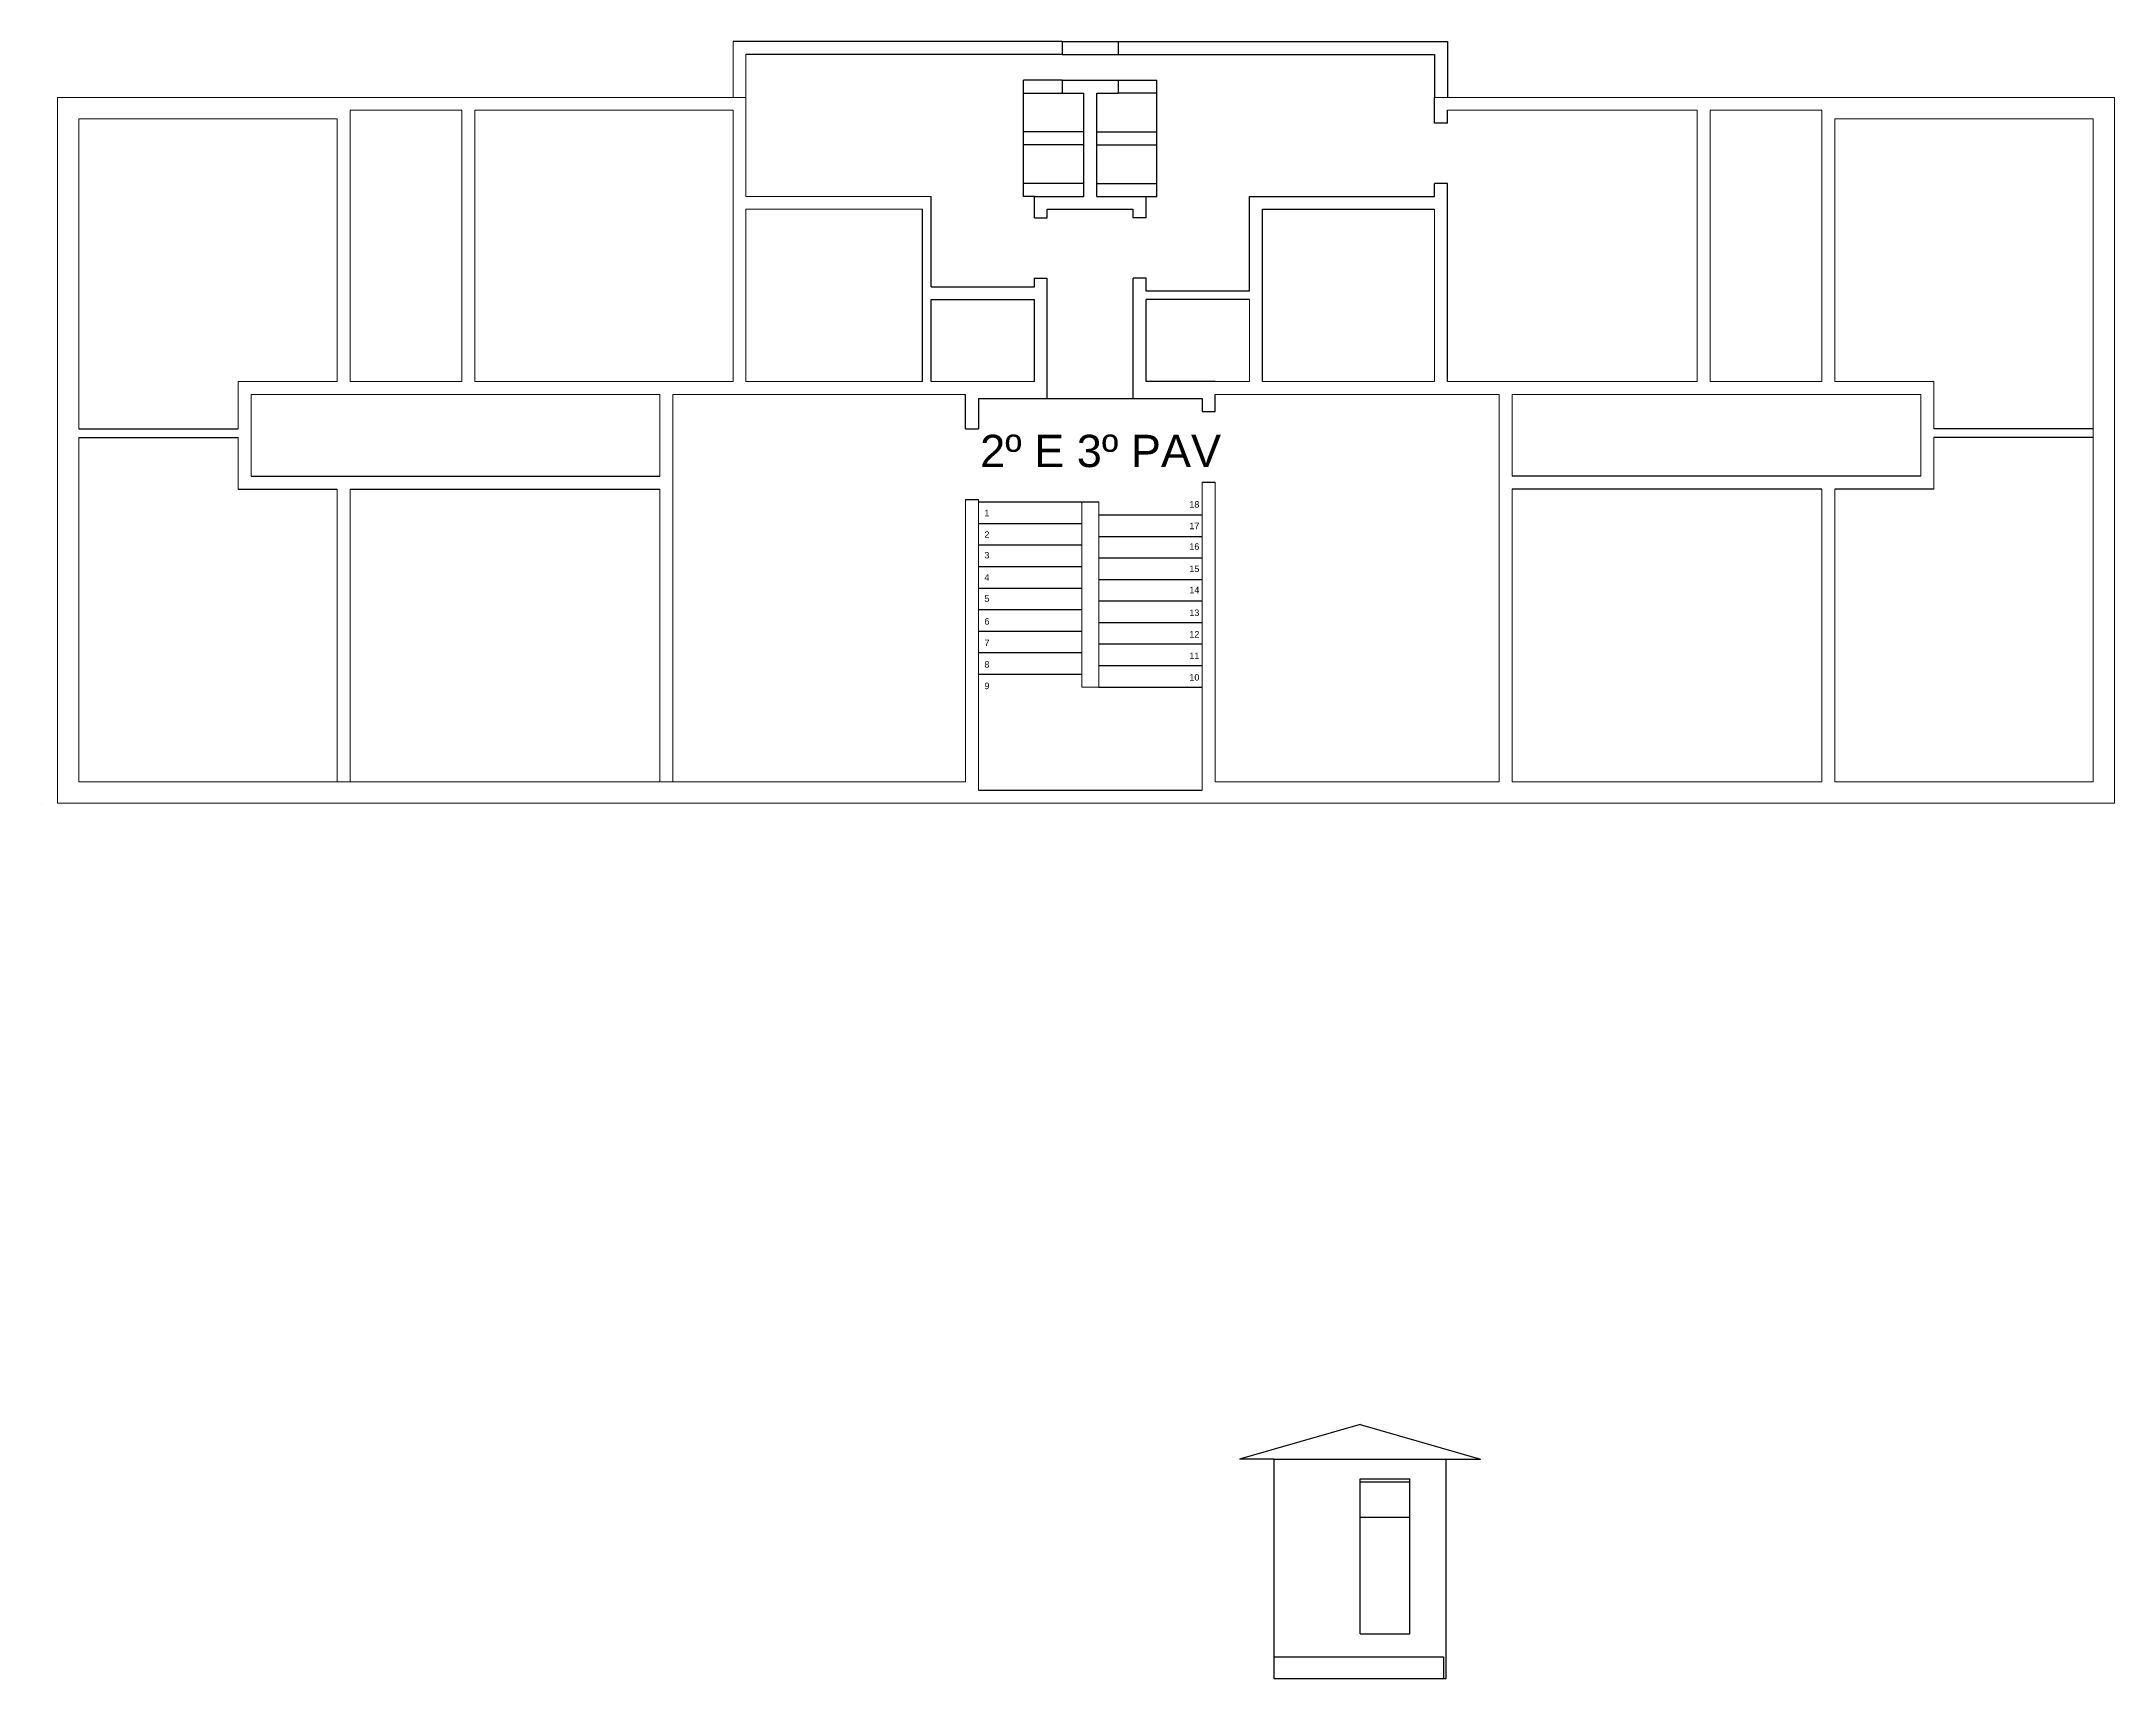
# Model space of a CAD drawing. Extents: x 0 to 11638, y -6007 to 0.
# Drawn here: x 10349.1 to 10373.18, y -5506.92 to -5487.9 of the extents above; entities that cross this region are included whole.
import ezdxf

# ---------------------------------------------------------------- set-up
doc = ezdxf.new("R2010")
doc.units = 0
doc.layers.get('0').update_dxf_attribs({"linetype": 'CONTINUOUS'})
for name, color, linetype, lineweight in [('ARQ - Alvenaria Alta', 251, 'CONTINUOUS', 13), ('ARQ - Alvenaria Média-Baixa', 252, 'CONTINUOUS', 20), ('ARQ - Escadas', 1, 'CONTINUOUS', 9), ('ARQ - Textos', 4, 'CONTINUOUS', 5)]:
    doc.layers.add(name, color=color, linetype=linetype, lineweight=lineweight)
doc.styles.get("Standard").update_dxf_attribs({"font": 'arial.ttf', "height": 0.15})

msp = doc.modelspace()

# ---------------------------------------------------------------- texts
at = {"layer": 'ARQ - Escadas', "char_height": 0.075, "attachment_point": 5}
for s, insert in [('18', (10362.491, -5493.279)), ('1', (10360.081, -5493.379)), ('17', (10362.491, -5493.529)), ('2', (10360.081, -5493.629)), ('16', (10362.491, -5493.769)), ('3', (10360.081, -5493.869)), ('15', (10362.491, -5494.027)), ('4', (10360.081, -5494.127)), ('14', (10362.491, -5494.273)), ('5', (10360.081, -5494.373)), ('12', (10362.491, -5494.788)), ('7', (10360.081, -5494.888)), ('8', (10360.081, -5495.138)), ('11', (10362.491, -5495.038)), ('9', (10360.081, -5495.388)), ('10', (10362.491, -5495.288))]:
    msp.add_mtext(s, dxfattribs=dict(at, insert=insert))
at = {"layer": 'ARQ - Escadas', "char_height": 0.075, "width": 0.04973, "attachment_point": 5}
for s, insert in [('13', (10362.491, -5494.538)), ('6', (10360.081, -5494.638))]:
    msp.add_mtext(s, dxfattribs=dict(at, insert=insert))
at = {"layer": 'ARQ - Textos', "linetype": 'Continuous', "insert": (10360.002, -5492.47), "char_height": 0.375, "attachment_point": 1}
msp.add_mtext_dynamic_manual_height_columns('2º E 3º PAV', width=20.35412, gutter_width=5.023, heights=[0], dxfattribs=at)

# ---------------------------------------------------------------- linework, layer by layer
at = {"lineweight": -2}
msp.add_line((10349.097, -5496.75), (10349.097, -5496.75), dxfattribs=at)
at = {"layer": 'ARQ - Alvenaria Alta', "lineweight": -2}
for p, q in [((10360.957, -5487.9), (10361.607, -5487.9)), ((10360.957, -5487.9), (10360.957, -5488.05)), ((10361.607, -5487.9), (10361.607, -5488.05)), ((10360.957, -5488.05), (10361.607, -5488.05)), ((10360.957, -5488.35), (10361.607, -5488.35)), ((10360.957, -5488.35), (10360.957, -5488.5)), ((10361.607, -5488.35), (10361.607, -5488.5)), ((10360.957, -5488.5), (10361.207, -5488.5)), ((10361.207, -5489.7), (10361.207, -5488.5)), ((10361.357, -5488.5), (10361.607, -5488.5)), ((10361.357, -5489.7), (10361.357, -5488.5)), ((10365.282, -5488.85), (10365.282, -5488.55)), ((10365.432, -5488.85), (10365.432, -5488.7)), ((10365.432, -5488.85), (10365.282, -5488.85)), ((10365.282, -5489.7), (10365.282, -5489.55)), ((10365.432, -5489.55), (10365.282, -5489.55)), ((10365.432, -5491.85), (10365.432, -5489.55)), ((10359.332, -5491.85), (10359.332, -5489.85)), ((10359.432, -5490.75), (10359.432, -5489.7)), ((10360.632, -5489.7), (10360.782, -5489.7)), ((10360.632, -5489.95), (10360.632, -5489.7)), ((10360.782, -5489.7), (10361.207, -5489.7)), ((10360.782, -5489.95), (10360.782, -5489.85)), ((10360.782, -5489.85), (10361.782, -5489.85)), ((10361.357, -5489.7), (10361.932, -5489.7)), ((10361.782, -5489.95), (10361.782, -5489.85)), ((10361.932, -5489.95), (10361.932, -5489.7)), ((10363.132, -5490.8), (10363.132, -5489.7)), ((10363.132, -5489.7), (10365.282, -5489.7)), ((10363.282, -5491.85), (10363.282, -5489.85)), ((10363.282, -5489.85), (10365.282, -5489.85)), ((10360.632, -5489.95), (10360.782, -5489.95)), ((10361.932, -5489.95), (10361.782, -5489.95)), ((10360.632, -5490.75), (10360.632, -5490.65)), ((10360.632, -5490.65), (10360.782, -5490.65)), ((10360.782, -5492.05), (10360.782, -5490.65)), ((10361.932, -5490.65), (10361.782, -5490.65)), ((10361.782, -5492.05), (10361.782, -5490.65)), ((10361.932, -5490.8), (10361.932, -5490.65)), ((10359.432, -5490.75), (10360.632, -5490.75)), ((10363.132, -5490.8), (10361.932, -5490.8)), ((10359.432, -5490.9), (10360.632, -5490.9)), ((10359.432, -5491.85), (10359.432, -5490.9)), ((10360.632, -5491.85), (10360.632, -5490.9)), ((10363.132, -5490.9), (10361.932, -5490.9)), ((10361.932, -5491.85), (10361.932, -5490.9)), ((10362.732, -5491.85), (10361.932, -5491.85)), ((10359.832, -5492.4), (10359.832, -5492)), ((10359.982, -5492.05), (10359.982, -5492.4)), ((10359.982, -5492.05), (10360.782, -5492.05)), ((10360.782, -5492.05), (10361.782, -5492.05)), ((10361.782, -5492.05), (10362.582, -5492.05)), ((10362.582, -5492.05), (10362.582, -5492.2)), ((10362.732, -5492.2), (10362.732, -5492)), ((10362.582, -5492.2), (10362.732, -5492.2)), ((10349.532, -5492.4), (10351.382, -5492.4)), ((10349.532, -5492.5), (10351.382, -5492.5)), ((10359.832, -5492.4), (10359.982, -5492.4)), ((10372.932, -5492.4), (10371.082, -5492.4)), ((10372.932, -5492.5), (10371.082, -5492.5)), ((10351.532, -5492.95), (10356.282, -5492.95)), ((10362.582, -5493.02), (10362.732, -5493.02)), ((10370.932, -5492.95), (10366.182, -5492.95)), ((10351.382, -5493.1), (10352.532, -5493.1)), ((10352.682, -5493.1), (10356.282, -5493.1)), ((10359.832, -5493.22), (10359.982, -5493.22)), ((10369.782, -5493.1), (10366.182, -5493.1)), ((10371.082, -5493.1), (10369.932, -5493.1)), ((10359.982, -5496.6), (10362.582, -5496.6)), ((10364.416, -5503.969), (10363.016, -5504.369)), ((10364.416, -5503.969), (10365.816, -5504.369)), ((10363.416, -5504.369), (10363.016, -5504.369)), ((10363.416, -5504.369), (10365.416, -5504.369)), ((10363.416, -5504.369), (10363.416, -5506.919)), ((10365.416, -5506.919), (10365.416, -5504.369)), ((10365.416, -5504.369), (10365.816, -5504.369)), ((10364.416, -5504.599), (10364.996, -5504.599)), ((10364.416, -5506.399), (10364.416, -5504.599)), ((10364.996, -5506.399), (10364.996, -5504.599)), ((10364.996, -5504.639), (10364.416, -5504.639)), ((10364.996, -5505.049), (10364.416, -5505.049)), ((10364.416, -5506.399), (10364.996, -5506.399)), ((10363.416, -5506.669), (10365.386, -5506.669)), ((10365.386, -5506.669), (10365.386, -5506.919)), ((10363.416, -5506.919), (10365.416, -5506.919))]:
    msp.add_line(p, q, dxfattribs=at)
at = {"layer": 'ARQ - Alvenaria Alta', "ltscale": 0.01, "transparency": 33554684}
for p, q in [((10357.282, -5488.55), (10349.282, -5488.55)), ((10349.282, -5496.75), (10349.282, -5488.55)), ((10353.982, -5488.7), (10352.682, -5488.7)), ((10352.682, -5491.85), (10352.682, -5488.7)), ((10353.982, -5491.85), (10353.982, -5488.7)), ((10357.132, -5488.7), (10354.132, -5488.7)), ((10354.132, -5491.85), (10354.132, -5488.7)), ((10357.132, -5491.85), (10357.132, -5488.7)), ((10357.282, -5489.7), (10357.282, -5488.55)), ((10373.182, -5488.55), (10365.282, -5488.55)), ((10368.332, -5488.7), (10365.432, -5488.7)), ((10368.332, -5491.85), (10368.332, -5488.7)), ((10369.782, -5488.7), (10368.482, -5488.7)), ((10368.482, -5491.85), (10368.482, -5488.7)), ((10369.782, -5491.85), (10369.782, -5488.7)), ((10373.182, -5488.55), (10373.182, -5496.75)), ((10352.532, -5488.8), (10349.532, -5488.8)), ((10349.532, -5492.4), (10349.532, -5488.8)), ((10352.532, -5491.85), (10352.532, -5488.8)), ((10372.932, -5488.8), (10369.932, -5488.8)), ((10369.932, -5491.85), (10369.932, -5488.8)), ((10372.932, -5488.8), (10372.932, -5496.5)), ((10359.432, -5489.7), (10357.282, -5489.7)), ((10359.332, -5489.85), (10357.282, -5489.85)), ((10357.282, -5491.85), (10357.282, -5489.85)), ((10365.282, -5491.85), (10365.282, -5489.85)), ((10363.132, -5491.85), (10363.132, -5490.9)), ((10352.532, -5491.85), (10351.382, -5491.85)), ((10353.982, -5491.85), (10352.682, -5491.85)), ((10357.132, -5491.85), (10354.132, -5491.85)), ((10359.332, -5491.85), (10357.282, -5491.85)), ((10360.632, -5491.85), (10359.432, -5491.85)), ((10362.732, -5491.85), (10363.132, -5491.85)), ((10363.282, -5491.85), (10365.282, -5491.85)), ((10365.432, -5491.85), (10368.332, -5491.85)), ((10368.482, -5491.85), (10369.782, -5491.85)), ((10369.932, -5491.85), (10371.082, -5491.85)), ((10356.282, -5492), (10351.532, -5492)), ((10359.832, -5492), (10356.432, -5492)), ((10362.732, -5492), (10366.032, -5492)), ((10366.182, -5492), (10370.932, -5492)), ((10349.532, -5496.5), (10349.532, -5492.5)), ((10359.832, -5496.5), (10349.532, -5496.5)), ((10366.032, -5496.5), (10362.732, -5496.5)), ((10369.782, -5496.5), (10366.182, -5496.5)), ((10372.932, -5496.5), (10369.932, -5496.5)), ((10373.182, -5496.75), (10349.282, -5496.75))]:
    msp.add_line(p, q, dxfattribs=at)
at = {"layer": 'ARQ - Alvenaria Alta'}
for p, q in [((10351.382, -5492.4), (10351.382, -5491.85)), ((10371.082, -5492.4), (10371.082, -5491.85)), ((10351.532, -5492.95), (10351.532, -5492)), ((10356.282, -5492.95), (10356.282, -5492)), ((10356.432, -5496.5), (10356.432, -5492)), ((10366.032, -5496.5), (10366.032, -5492)), ((10366.182, -5492.95), (10366.182, -5492)), ((10370.932, -5492.95), (10370.932, -5492)), ((10351.382, -5493.1), (10351.382, -5492.5)), ((10371.082, -5493.1), (10371.082, -5492.5)), ((10362.582, -5496.6), (10362.582, -5493.02)), ((10362.732, -5496.5), (10362.732, -5493.02)), ((10352.532, -5496.5), (10352.532, -5493.1)), ((10352.682, -5496.5), (10352.682, -5493.1)), ((10356.282, -5496.5), (10356.282, -5493.1)), ((10359.832, -5496.5), (10359.832, -5493.22)), ((10359.982, -5496.6), (10359.982, -5493.22)), ((10366.182, -5496.5), (10366.182, -5493.1)), ((10369.782, -5496.5), (10369.782, -5493.1)), ((10369.932, -5496.5), (10369.932, -5493.1))]:
    msp.add_line(p, q, dxfattribs=at)
at = {"layer": 'ARQ - Alvenaria Média-Baixa', "ltscale": 0.01, "transparency": 33554684}
for p, q in [((10357.132, -5488.55), (10357.132, -5487.9)), ((10357.282, -5488.55), (10357.282, -5488.05))]:
    msp.add_line(p, q, dxfattribs=at)
at = {"layer": 'ARQ - Alvenaria Média-Baixa', "lineweight": -2}
for p, q in [((10360.957, -5487.9), (10357.132, -5487.9)), ((10361.607, -5487.9), (10365.432, -5487.9)), ((10365.432, -5487.9), (10365.432, -5488.55)), ((10360.957, -5488.05), (10357.282, -5488.05)), ((10361.607, -5488.05), (10365.282, -5488.05)), ((10365.282, -5488.05), (10365.282, -5488.55)), ((10360.507, -5489.7), (10360.507, -5488.35)), ((10360.957, -5488.35), (10360.507, -5488.35)), ((10361.607, -5488.35), (10362.057, -5488.35)), ((10362.057, -5489.7), (10362.057, -5488.35)), ((10360.507, -5488.5), (10360.957, -5488.5)), ((10362.057, -5488.5), (10361.607, -5488.5)), ((10361.207, -5488.95), (10360.507, -5488.95)), ((10361.357, -5488.95), (10362.057, -5488.95)), ((10361.207, -5489.1), (10360.507, -5489.1)), ((10361.357, -5489.1), (10362.057, -5489.1)), ((10361.207, -5489.55), (10360.507, -5489.55)), ((10361.357, -5489.55), (10362.057, -5489.55)), ((10360.632, -5489.7), (10360.507, -5489.7)), ((10361.932, -5489.7), (10362.057, -5489.7)), ((10361.182, -5493.25), (10361.382, -5493.25))]:
    msp.add_line(p, q, dxfattribs=at)
at = {"layer": 'ARQ - Alvenaria Média-Baixa'}
for p, q in [((10361.182, -5495.4), (10361.182, -5493.25)), ((10361.382, -5495.4), (10361.382, -5493.25)), ((10361.382, -5495.4), (10361.182, -5495.4))]:
    msp.add_line(p, q, dxfattribs=at)
at = {"layer": 'ARQ - Escadas', "lineweight": -2}
for p, q in [((10359.982, -5493.25), (10361.182, -5493.25)), ((10359.982, -5493.5), (10361.182, -5493.5)), ((10361.382, -5493.4), (10362.582, -5493.4)), ((10359.982, -5493.75), (10361.182, -5493.75)), ((10361.382, -5493.65), (10362.582, -5493.65)), ((10359.982, -5494), (10361.182, -5494)), ((10361.382, -5493.9), (10362.582, -5493.9)), ((10359.982, -5494.25), (10361.182, -5494.25)), ((10361.382, -5494.15), (10362.582, -5494.15)), ((10359.982, -5494.5), (10361.182, -5494.5)), ((10361.382, -5494.4), (10362.582, -5494.4)), ((10359.982, -5494.75), (10361.182, -5494.75)), ((10361.382, -5494.65), (10362.582, -5494.65)), ((10361.382, -5494.9), (10362.582, -5494.9)), ((10359.982, -5495), (10361.182, -5495)), ((10361.382, -5495.15), (10362.582, -5495.15)), ((10359.982, -5495.25), (10361.182, -5495.25)), ((10361.382, -5495.4), (10362.582, -5495.4))]:
    msp.add_line(p, q, dxfattribs=at)

msp.set_redraw_order([(e.dxf.handle, doc.entitydb.next_handle()) for e in msp.query("TEXT MTEXT ATTDEF DIMENSION ARC_DIMENSION")])  # texts and dimensions are drawn at this point

doc.saveas('drawing.dxf')
